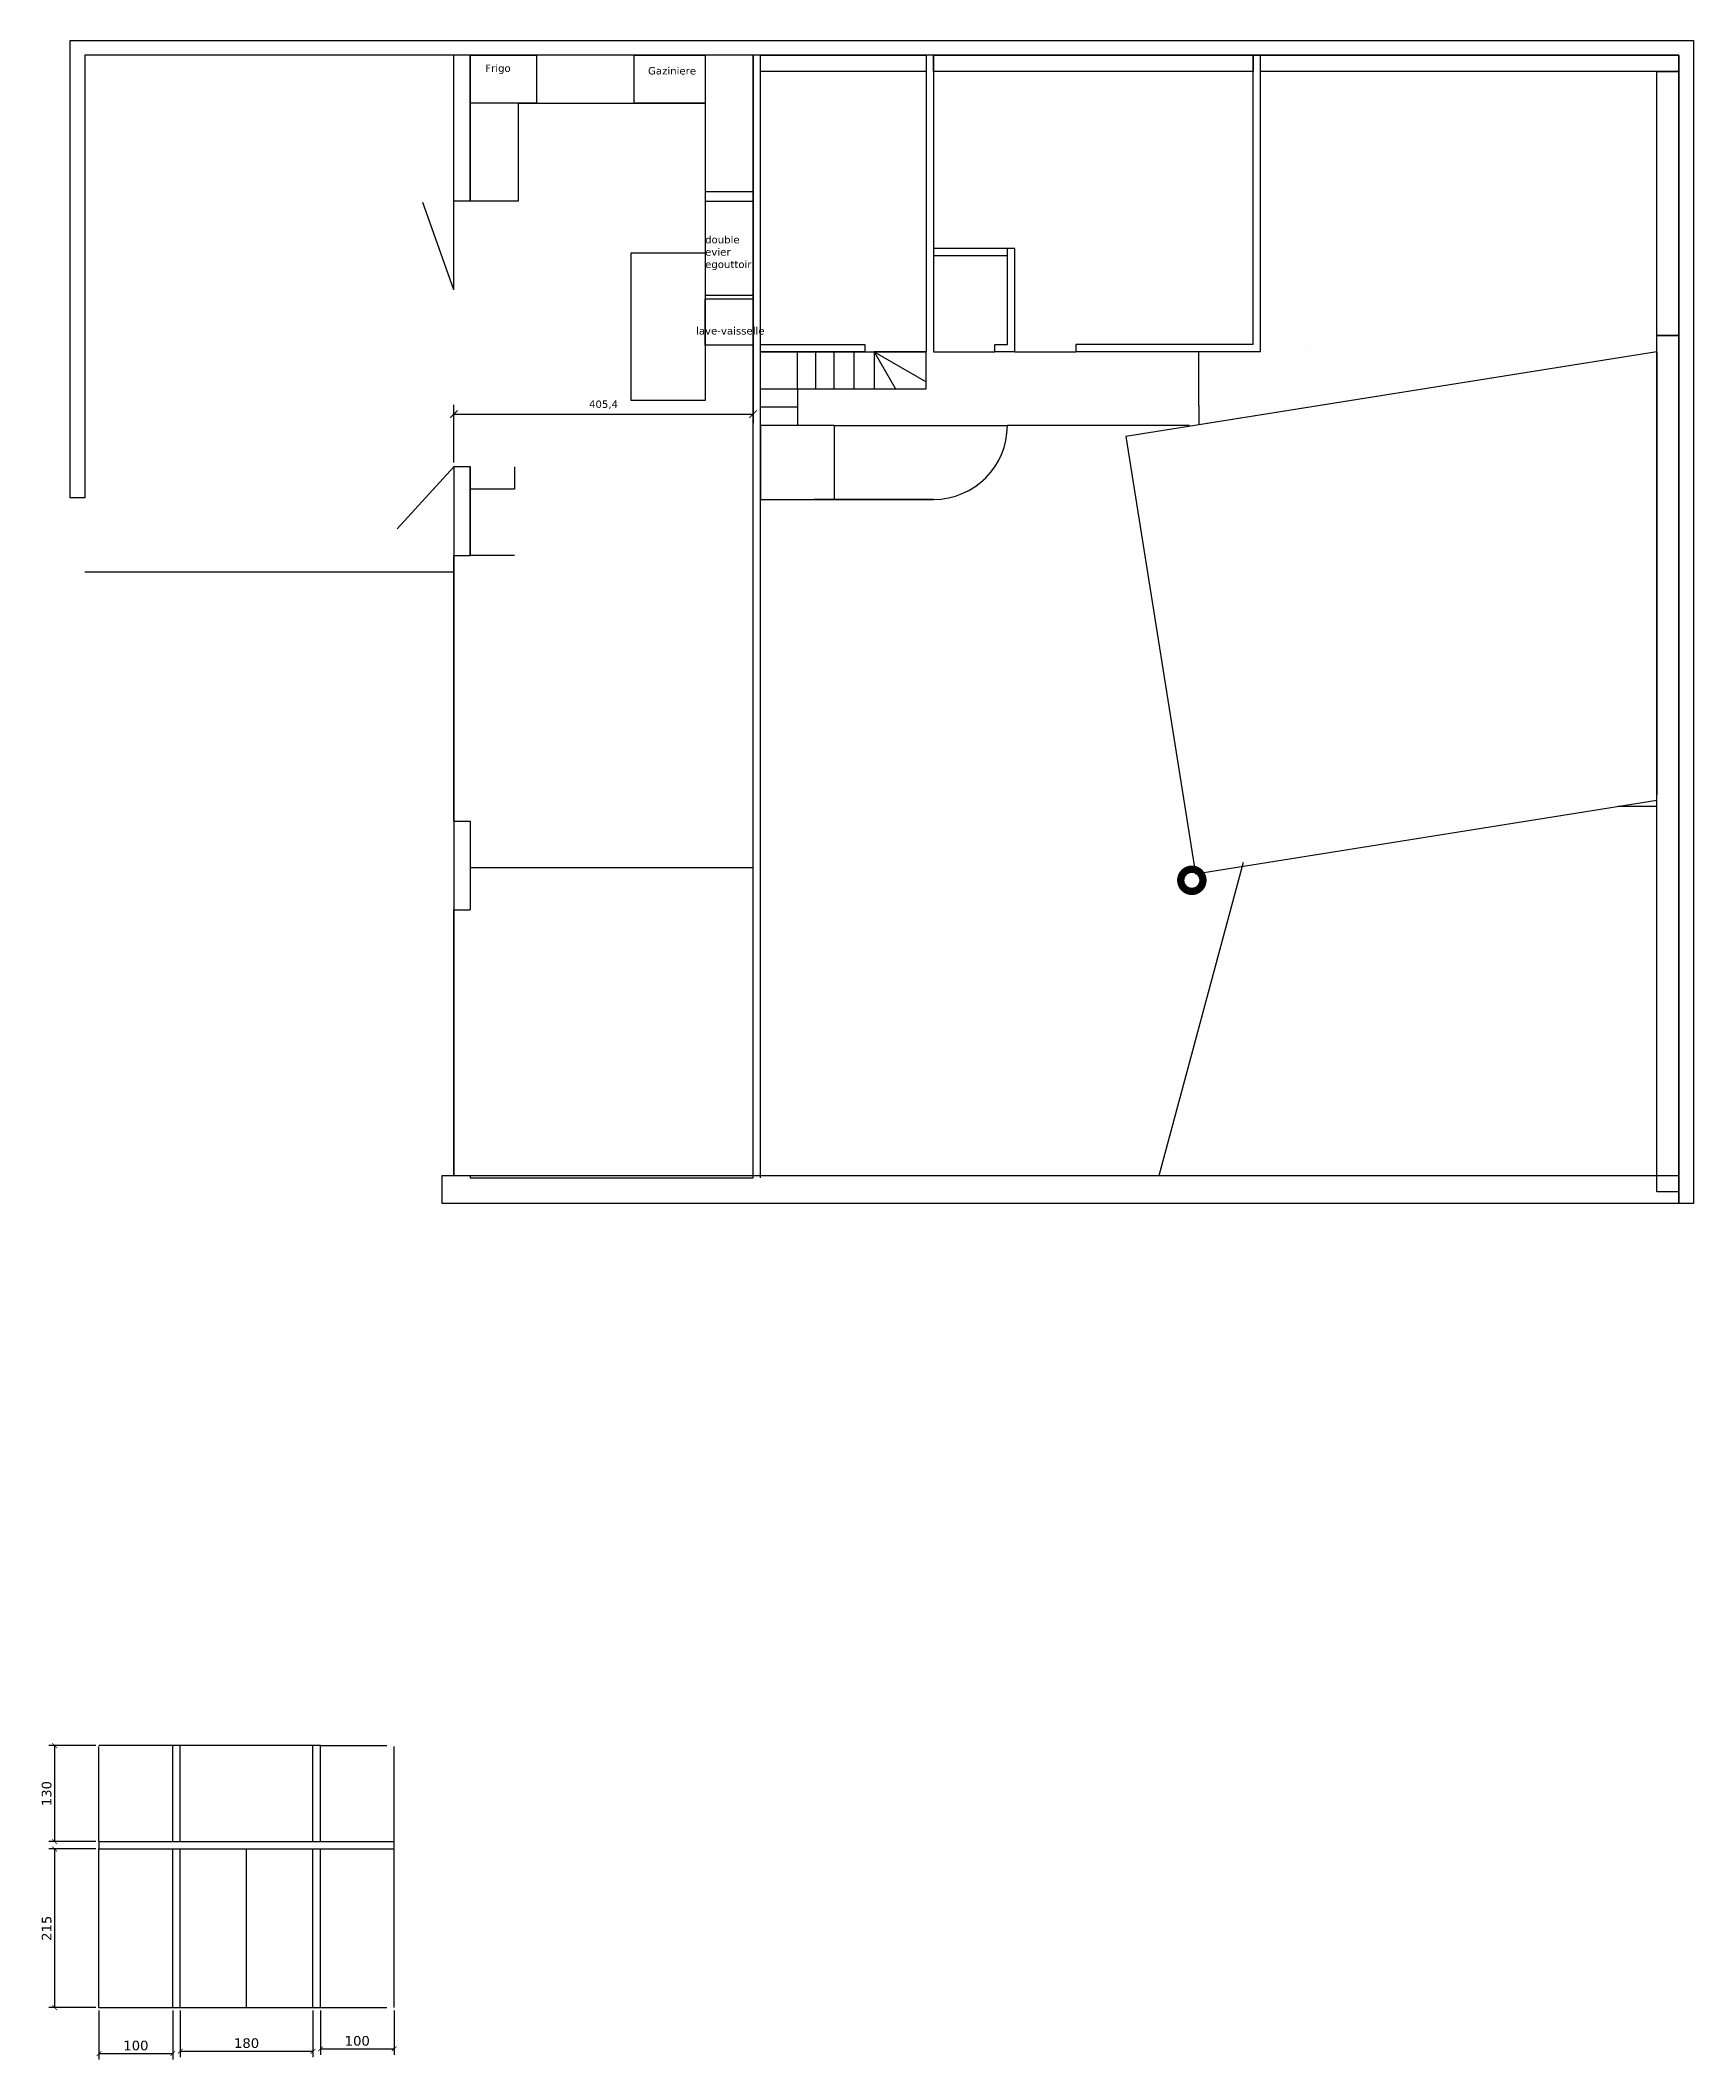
# Model space of a CAD drawing. Header units: centimetres. Extents: x -262314 to 1497847, y -126598 to 219599.
# Drawn here: x 285278 to 307682, y 89409 to 116767 of the extents above; entities that cross this region are included whole.
import ezdxf

# ---------------------------------------------------------------- set-up
doc = ezdxf.new("R2010")
doc.units = ezdxf.units.CM
doc.header["$PDMODE"] = 34
doc.header["$PDSIZE"] = 100
for name, color, linetype in [('A-terrasse-exterieur', 36, 'Continuous'), ('A-Wall', 30, 'Continuous'), ('AC-Calcul ratios', 4, 'Continuous'), ('Dimensions', 6, 'Continuous'), ('DONUT', 240, 'Continuous'), ('I-Cloison', 11, 'Continuous'), ('I-STAIRS', 44, 'Continuous'), ('IS-Ouate', 253, 'Continuous'), ('Isolant pourtour radier', 36, 'Continuous'), ('Meubles', 3, 'Continuous'), ('Mur de soutenement', 1, 'Continuous'), ('Plan de masse ou contour exterieur', 30, 'Continuous'), ('Portes', 3, 'Continuous'), ('Title Block', 250, 'Continuous')]:
    doc.layers.add(name, color=color, linetype=linetype)
doc.styles.add('Seb', font='Verdana.ttf')
doc.dimstyles.new('d', dxfattribs={"dimtxt": 1, "dimasz": 1, "dimexe": 1.25, "dimexo": 0.625, "dimtad": 1, "dimdec": 1, "dimlfac": 0.1, "dimtxsty": 'Seb', "dimblk": 'ARCHTICK', "dimblk1": 'ARCHTICK', "dimblk2": 'ARCHTICK', "dimcen": 2.5, "dimclrd": 256, "dimclre": 256, "dimadec": 0, "dimazin": 0, "dimtfac": 1, "dimtdec": 1, "dimtmove": 0, "dimatfit": 3, "dimldrblk": 'ARCHTICK', "dimfxl": 1, "dimlwd": -1, "dimlwe": -1, "dimarcsym": 0})

msp = doc.modelspace()

# ---------------------------------------------------------------- texts
at = {"layer": 'Title Block', "style": 'Seb'}
for s, p in [('Frigo', (291306.33, 116340.04)), ('Gaziniere', (293512.38, 116304.89)), ('double', (294285.99, 114016.97)), ('evier', (294285.99, 113849.81)), ('egouttoir', (294285.99, 113682.65)), ('lave-vaisselle', (294162.77, 112781.91))]:
    msp.add_text(s, height=100, dxfattribs=at).set_placement(p)

# ---------------------------------------------------------------- blocks, each defined once
blk = doc.blocks.new('A$C85e816c1')
at = {"layer": 'DONUT', "const_width": 100}
blk.add_lwpolyline([(-150, 0, 1), (150, 0, 1)], format="xyb", close=True, dxfattribs=at)
blk = doc.blocks.new('_ArchTick')
at = {"color": 0, "linetype": 'ByBlock', "const_width": 0.15}
blk.add_lwpolyline([(-0.5, -0.5), (0.5, 0.5)], dxfattribs=at)
blk = doc.blocks.new('*D98')
at = {"layer": 'Defpoints', "color": 0, "transparency": 16777216}
for p in [(294936, 116567), (294936, 111704), (290882, 110987)]:
    blk.add_point(p, dxfattribs=at)
at = {"layer": 'Dimensions', "transparency": 16777216}
for p, q in [((294936, 116504), (294936, 111579)), ((290882, 111049), (290882, 111829)), ((290882, 111704), (294936, 111704))]:
    blk.add_line(p, q, dxfattribs=at)
at = {"layer": 'Dimensions', "transparency": 16777216, "xscale": 100, "yscale": 100, "zscale": 100, "rotation": 180}
blk.add_blockref('_ArchTick', (290882, 111704), dxfattribs=at)
at = {"layer": 'Dimensions', "transparency": 16777216, "xscale": 100, "yscale": 100, "zscale": 100}
blk.add_blockref('_ArchTick', (294936, 111704), dxfattribs=at)
at = {"layer": 'Dimensions', "color": 0, "transparency": 16777216, "insert": (292909, 111830), "char_height": 100, "attachment_point": 5, "style": 'Seb'}
blk.add_mtext('405,4', dxfattribs=at)
blk = doc.blocks.new('*D356')
at = {"layer": 'Defpoints', "color": 0}
for p in [(286072, 90113), (287072, 90113), (287072, 89490)]:
    blk.add_point(p, dxfattribs=at)
at = {"layer": 'Dimensions'}
for p, q in [((286072, 90072), (286072, 89409)), ((287072, 90072), (287072, 89409)), ((286072, 89490), (287072, 89490))]:
    blk.add_line(p, q, dxfattribs=at)
at = {"layer": 'Dimensions', "xscale": 65, "yscale": 65, "zscale": 65, "rotation": 180}
blk.add_blockref('_ArchTick', (286072, 89490), dxfattribs=at)
at = {"layer": 'Dimensions', "xscale": 65, "yscale": 65, "zscale": 65}
blk.add_blockref('_ArchTick', (287072, 89490), dxfattribs=at)
at = {"layer": 'Dimensions', "color": 0, "insert": (286572, 89599), "char_height": 130, "attachment_point": 5, "style": 'Seb'}
blk.add_mtext('100', dxfattribs=at)
blk = doc.blocks.new('*D357')
at = {"layer": 'Defpoints', "color": 0}
for p in [(287172, 90113), (288972, 90113), (288972, 89522)]:
    blk.add_point(p, dxfattribs=at)
at = {"layer": 'Dimensions'}
for p, q in [((287172, 90072), (287172, 89441)), ((288972, 90072), (288972, 89441)), ((287172, 89522), (288972, 89522))]:
    blk.add_line(p, q, dxfattribs=at)
at = {"layer": 'Dimensions', "xscale": 65, "yscale": 65, "zscale": 65, "rotation": 180}
blk.add_blockref('_ArchTick', (287172, 89522), dxfattribs=at)
at = {"layer": 'Dimensions', "xscale": 65, "yscale": 65, "zscale": 65}
blk.add_blockref('_ArchTick', (288972, 89522), dxfattribs=at)
at = {"layer": 'Dimensions', "color": 0, "insert": (288072, 89631), "char_height": 130, "attachment_point": 5, "style": 'Seb'}
blk.add_mtext('180', dxfattribs=at)
blk = doc.blocks.new('*D358')
at = {"layer": 'Defpoints', "color": 0}
for p in [(289072, 90113), (290072, 90113), (290072, 89554)]:
    blk.add_point(p, dxfattribs=at)
at = {"layer": 'Dimensions'}
for p, q in [((289072, 90072), (289072, 89472)), ((290072, 90072), (290072, 89472)), ((289072, 89554), (290072, 89554))]:
    blk.add_line(p, q, dxfattribs=at)
at = {"layer": 'Dimensions', "xscale": 65, "yscale": 65, "zscale": 65, "rotation": 180}
blk.add_blockref('_ArchTick', (289072, 89554), dxfattribs=at)
at = {"layer": 'Dimensions', "xscale": 65, "yscale": 65, "zscale": 65}
blk.add_blockref('_ArchTick', (290072, 89554), dxfattribs=at)
at = {"layer": 'Dimensions', "color": 0, "insert": (289572, 89662), "char_height": 130, "attachment_point": 5, "style": 'Seb'}
blk.add_mtext('100', dxfattribs=at)
blk = doc.blocks.new('*D359')
at = {"layer": 'Defpoints', "color": 0}
for p in [(285472, 92263), (286072, 92263), (286072, 90113)]:
    blk.add_point(p, dxfattribs=at)
at = {"layer": 'Dimensions'}
for p, q in [((286031, 92263), (285390, 92263)), ((285472, 90113), (285472, 92263)), ((286031, 90113), (285390, 90113))]:
    blk.add_line(p, q, dxfattribs=at)
at = {"layer": 'Dimensions', "xscale": 65, "yscale": 65, "zscale": 65}
for p, rotation in [((285472, 92263), 90), ((285472, 90113), 270)]:
    blk.add_blockref('_ArchTick', p, dxfattribs=dict(at, rotation=rotation))
at = {"layer": 'Dimensions', "color": 0, "insert": (285363, 91188), "char_height": 130, "attachment_point": 5, "rotation": 90, "style": 'Seb'}
blk.add_mtext('215', dxfattribs=at)
blk = doc.blocks.new('*D360')
at = {"layer": 'Defpoints', "color": 0}
for p in [(285472, 93663), (286072, 93663), (286072, 92363)]:
    blk.add_point(p, dxfattribs=at)
at = {"layer": 'Dimensions'}
for p, q in [((286031, 93663), (285390, 93663)), ((285472, 92363), (285472, 93663)), ((286031, 92363), (285390, 92363))]:
    blk.add_line(p, q, dxfattribs=at)
at = {"layer": 'Dimensions', "xscale": 65, "yscale": 65, "zscale": 65}
for p, rotation in [((285472, 93663), 90), ((285472, 92363), 270)]:
    blk.add_blockref('_ArchTick', p, dxfattribs=dict(at, rotation=rotation))
at = {"layer": 'Dimensions', "color": 0, "insert": (285363, 93013), "char_height": 130, "attachment_point": 5, "rotation": 90, "style": 'Seb'}
blk.add_mtext('130', dxfattribs=at)

# ---------------------------------------------------------------- dimensions: what is measured, and where the dimension line sits
at = {"layer": 'Dimensions'}
dim = msp.add_linear_dim(base=(294935.99, 111703.78), p1=(290882.2, 110986.97), p2=(294935.99, 116566.97), dimstyle='d', dxfattribs=at)
dim.commit()
dim.dimension.update_dxf_attribs({"geometry": '*D98', "text_midpoint": (292909.1, 111830.08)})
for base, p1, p2, picture, middle in [((285471.67, 93662.76), (286071.68, 92362.76), (286071.68, 93662.76), '*D360', (285362.95, 93012.76)), ((285471.67, 92262.76), (286071.68, 90112.76), (286071.68, 92262.76), '*D359', (285362.95, 91187.76))]:
    dim = msp.add_linear_dim(base=base, p1=p1, p2=p2, angle=90, dimstyle='d', override={"dimtxt": 2}, dxfattribs=at)
    dim.commit()
    dim.dimension.update_dxf_attribs({"geometry": picture, "text_midpoint": middle})
for base, p1, p2, picture, middle in [((287071.68, 89489.9), (286071.68, 90112.76), (287071.68, 90112.76), '*D356', (286571.68, 89598.62)), ((288971.68, 89522.4), (287171.68, 90112.76), (288971.68, 90112.76), '*D357', (288071.68, 89631.12)), ((290071.68, 89553.73), (289071.68, 90112.76), (290071.68, 90112.76), '*D358', (289571.68, 89662.46))]:
    dim = msp.add_linear_dim(base=base, p1=p1, p2=p2, dimstyle='d', override={"dimtxt": 2}, dxfattribs=at)
    dim.commit()
    dim.dimension.update_dxf_attribs({"geometry": picture, "text_midpoint": middle})

# ---------------------------------------------------------------- linework, layer by layer
at = {"layer": 'A-terrasse-exterieur'}
msp.add_line((285882.2, 109566.97), (290882.2, 109566.97), dxfattribs=at)
at = {"layer": 'A-Wall'}
for p, q in [((298212.2, 112646.97), (298212.2, 112646.97)), ((291102.2, 110986.97), (290882.2, 110986.97)), ((290882.2, 109786.97), (291102.2, 109786.97)), ((290882.2, 106186.97), (291102.2, 106186.97)), ((290882.2, 104986.97), (291102.2, 104986.97))]:
    msp.add_line(p, q, dxfattribs=at)
for points in [[(291102.2, 116566.97), (291102.2, 114586.97), (290882.2, 114586.97), (290882.2, 116566.97)], [(290882.2, 110986.97), (290882.2, 101386.97)], [(291102.2, 110986.97), (291102.2, 109786.97)], [(291102.2, 106186.97), (291102.2, 104986.97)]]:
    msp.add_lwpolyline(points, dxfattribs=at)
msp.add_lwpolyline([(290722.2, 101386.97), (307482.2, 101386.97), (307482.2, 101006.97), (290722.2, 101006.97)], close=True, dxfattribs=at)
at = {"layer": 'AC-Calcul ratios'}
for p, q in [((307181.9, 106386.97), (306655.43, 106386.97)), ((307182.2, 101386.97), (307181.9, 106386.97)), ((300438.29, 101386.97), (301580.7, 105633.73)), ((301293.35, 101386.97), (307182.2, 101386.97))]:
    msp.add_line(p, q, dxfattribs=at)
msp.add_lwpolyline([(307182.2, 112546.97), (299987.75, 111398.78), (300933.35, 105473.76), (307182.2, 106471.04)], close=True, dxfattribs=at)
at = {"layer": 'I-Cloison'}
for p, q in [((294935.99, 101356.97), (294935.99, 116566.97)), ((295035.99, 101356.97), (295035.99, 116566.97)), ((297282.2, 116566.97), (297282.2, 112546.97)), ((297382.2, 116566.97), (297382.2, 112546.97)), ((301491.8, 116566.97), (301711.8, 116566.97)), ((301711.8, 112646.97), (301711.8, 116566.97)), ((301811.8, 112546.97), (301811.8, 116566.97)), ((297382.2, 114776.97), (297382.2, 113376.97)), ((298382.2, 113846.97), (297382.2, 113846.97)), ((298382.2, 113376.97), (298382.2, 113946.97)), ((298482.2, 112546.97), (298482.2, 113946.97)), ((298382.2, 112646.97), (298382.2, 113376.97)), ((298212.2, 112546.97), (298212.2, 112646.97)), ((298212.2, 112646.97), (298382.2, 112646.97)), ((298382.2, 112546.97), (298212.2, 112546.97)), ((298482.2, 112546.97), (298382.2, 112546.97)), ((301711.8, 112646.97), (299312.2, 112646.97)), ((299312.2, 112646.97), (299312.2, 112546.97)), ((301811.8, 112546.97), (299312.2, 112546.97)), ((307182.2, 112546.97), (300978.81, 111556.95)), ((307182.2, 112546.97), (307182.2, 106546.97)), ((304582.2, 112132.03), (304582.2, 112132.03)), ((300978.81, 111816.97), (300978.81, 111556.95)), ((291102.2, 109786.97), (291102.2, 110986.97)), ((291702.2, 110986.97), (291702.2, 110686.97)), ((291702.2, 110986.97), (291702.2, 110686.97)), ((291702.2, 110686.97), (291102.2, 110686.97)), ((291702.2, 109786.97), (291102.2, 109786.97)), ((291102.2, 105556.97), (291102.2, 104986.97)), ((294935.99, 105556.97), (291932.2, 105556.97)), ((294935.99, 101356.97), (294935.99, 105556.97)), ((291102.2, 101356.97), (294935.99, 101356.97))]:
    msp.add_line(p, q, dxfattribs=at)
for points in [[(298482.2, 113946.97), (297391.2, 113946.97)], [(295035.99, 112646.97), (296452.2, 112646.97), (296452.2, 112546.97), (295035.99, 112546.97)], [(291102.2, 101386.97), (291102.2, 101356.97)]]:
    msp.add_lwpolyline(points, dxfattribs=at)
at = {"layer": 'I-STAIRS'}
for p, q in [((295035.99, 111546.97), (295035.99, 112546.97)), ((295035.99, 112546.97), (296575.99, 112546.97)), ((295535.99, 112046.97), (295535.99, 112546.97)), ((295785.99, 112046.97), (295785.99, 112546.97)), ((296035.99, 112046.97), (296035.99, 112546.97)), ((296305.99, 112046.97), (296305.99, 112546.97)), ((296575.99, 112546.97), (296575.99, 112046.97)), ((296575.99, 112546.97), (296864.66, 112046.97)), ((301851.8, 112546.97), (301851.8, 112546.97)), ((302421.8, 112546.97), (302421.8, 112546.97)), ((295535.99, 112046.97), (295535.99, 111546.97)), ((295535.99, 111796.97), (295035.99, 111796.97)), ((295035.99, 111546.97), (295035.99, 110546.97)), ((295535.99, 111546.97), (295035.99, 111546.97)), ((296035.99, 111546.97), (295535.99, 111546.97)), ((296035.99, 111546.97), (296035.99, 110546.97)), ((296035.99, 111546.97), (298382.21, 111546.97)), ((296305.99, 111546.97), (296305.99, 111546.97)), ((300851.8, 111546.97), (298382.21, 111546.97)), ((298382.21, 111546.97), (298382.21, 111546.97)), ((295035.99, 110546.97), (297382.21, 110546.97)), ((297382.2, 110546.97), (295762.2, 110546.97)), ((297382.21, 110546.97), (297382.21, 110546.97))]:
    msp.add_line(p, q, dxfattribs=at)
msp.add_lwpolyline([(295035.99, 112046.97), (297282.2, 112046.97), (297282.2, 112546.97), (296575.99, 112546.97), (297282.2, 112139.24)], dxfattribs=at)
msp.add_arc((297382.21, 111546.97), 1000, 270, 0, dxfattribs=at)
at = {"layer": 'IS-Ouate'}
for points in [[(295035.99, 116566.97), (297282.2, 116566.97), (297282.2, 116346.97), (295035.99, 116346.97), (295035.99, 116566.97)], [(297382.2, 116566.97), (301711.8, 116566.97), (301711.8, 116346.97), (297382.2, 116346.97), (297382.2, 116566.97)], [(301811.8, 116566.97), (307482.2, 116566.97), (307482.2, 116346.97), (301811.8, 116346.97), (301811.8, 116566.97)], [(307482.2, 112766.97), (307182.2, 112766.97), (307182.2, 116346.97), (307482.2, 116346.97), (307482.2, 112766.97)]]:
    msp.add_lwpolyline(points, dxfattribs=at)
at = {"layer": 'Isolant pourtour radier'}
msp.add_lwpolyline([(307482.2, 101166.97), (307182.2, 101166.97), (307182.2, 112766.97), (307482.2, 112766.97)], close=True, dxfattribs=at)
at = {"layer": 'Meubles'}
for p, q in [((291752.2, 115916.97), (292652.2, 115916.97)), ((294285.99, 115916.97), (293385.99, 115916.97))]:
    msp.add_line(p, q, dxfattribs=at)
for points in [[(291102.2, 116566.97), (291102.2, 115916.97)], [(291752.2, 115916.97), (294285.99, 115916.97), (294285.99, 115916.97), (294285.99, 114586.97), (294935.99, 114586.97), (294935.99, 116566.97), (291102.2, 116566.97)], [(291752.2, 115916.97), (291752.2, 114586.97), (291102.2, 114586.97), (291102.2, 115916.97)]]:
    msp.add_lwpolyline(points, dxfattribs=at)
at = {"layer": 'Mur de soutenement'}
for points in [[(285682.2, 116566.97), (285682.2, 116766.97), (307682.2, 116766.97), (307682.2, 116566.97)], [(285882.2, 116566.97), (285882.2, 110566.97), (285682.2, 110566.97), (285682.2, 116766.97), (285882.2, 116766.97)], [(307482.2, 116566.97), (285882.2, 116566.97)], [(300921.8, 116566.97), (303221.8, 116566.97)], [(307482.2, 116766.97), (307682.2, 116766.97), (307682.2, 101006.97), (307482.2, 101006.97), (307482.2, 116566.97)]]:
    msp.add_lwpolyline(points, dxfattribs=at)
at = {"layer": 'Plan de masse ou contour exterieur'}
msp.add_lwpolyline([(293285.99, 113886.97), (294285.99, 113886.97), (294285.99, 111886.97), (293285.99, 111886.97)], close=True, dxfattribs=at)
at = {"layer": 'Portes'}
for p, q in [((290882.2, 113386.97), (290461.97, 114570.22)), ((290882.2, 113386.97), (290882.2, 114586.97)), ((296452.2, 112546.97), (297282.2, 112546.97)), ((297382.2, 112546.97), (298212.2, 112546.97)), ((298482.2, 112546.97), (299312.2, 112546.97)), ((300978.81, 111816.97), (300978.81, 112546.97)), ((294935.99, 110615.6), (294935.99, 111445.6)), ((290882.2, 110986.97), (290110.86, 110149.42)), ((290882.2, 106186.97), (290882.2, 109786.97)), ((291932.2, 105556.97), (291102.2, 105556.97)), ((290882.2, 101386.97), (290882.2, 104986.97)), ((289071.68, 93662.76), (286071.68, 93662.76)), ((286071.68, 92362.76), (286071.68, 93652.76)), ((287071.68, 92362.76), (287071.68, 93662.76)), ((287171.68, 92362.76), (287171.68, 93662.76)), ((288971.68, 92362.76), (288971.68, 93662.76)), ((289071.68, 92362.76), (289071.68, 93662.76)), ((289071.68, 93662.76), (289971.68, 93662.76)), ((290071.68, 92362.76), (290071.68, 93652.76)), ((286071.68, 92362.76), (286971.68, 92362.76)), ((286071.68, 92362.76), (286071.68, 92262.76)), ((286071.68, 92262.76), (286971.68, 92262.76)), ((286071.68, 90112.76), (286071.68, 92262.76)), ((286971.68, 92362.76), (287171.68, 92362.76)), ((286971.68, 92262.76), (287171.68, 92262.76)), ((287071.68, 90112.76), (287071.68, 92262.76)), ((287171.68, 92362.76), (288971.68, 92362.76)), ((287171.68, 92262.76), (288971.68, 92262.76)), ((287171.68, 90112.76), (287171.68, 92262.76)), ((288071.68, 90112.76), (288071.68, 92262.76)), ((288971.68, 92362.76), (289171.68, 92362.76)), ((288971.68, 92262.76), (289171.68, 92262.76)), ((288971.68, 90112.76), (288971.68, 92262.76)), ((289071.68, 92362.76), (290071.68, 92362.76)), ((289071.68, 92262.76), (290071.68, 92262.76)), ((289071.68, 90112.76), (289071.68, 92262.76)), ((290071.68, 92262.76), (290071.68, 92362.76)), ((290071.68, 90112.76), (290071.68, 92262.76)), ((286071.68, 90112.76), (286971.68, 90112.76)), ((286971.68, 90112.76), (287171.68, 90112.76)), ((287171.68, 90112.76), (288971.68, 90112.76)), ((288971.68, 90112.76), (289171.68, 90112.76)), ((289171.68, 90112.76), (289971.68, 90112.76))]:
    msp.add_line(p, q, dxfattribs=at)
at = {"layer": 'Title Block'}
msp.add_line((294935.99, 116566.97), (294935.99, 112966.97), dxfattribs=at)
for points in [[(291102.2, 116566.97), (292002.2, 116566.97), (292002.2, 115916.97), (291102.2, 115916.97)], [(294285.99, 115916.97), (293324.57, 115916.97), (293324.57, 116566.97), (294285.99, 116566.97)], [(294285.99, 113316.97), (294935.99, 113316.97), (294935.99, 114716.97), (294285.99, 114716.97)], [(294285.99, 113265.11), (294935.99, 113265.11), (294935.99, 112638.03), (294285.99, 112638.03)]]:
    msp.add_lwpolyline(points, close=True, dxfattribs=at)

# ---------------------------------------------------------------- block references
msp.add_blockref('A$C85e816c1', (300882.2, 105386.97), dxfattribs=at)

msp.set_redraw_order([(e.dxf.handle, doc.entitydb.next_handle()) for e in msp.query("TEXT MTEXT ATTDEF DIMENSION ARC_DIMENSION")])  # texts and dimensions are drawn at this point

doc.saveas('drawing.dxf')
